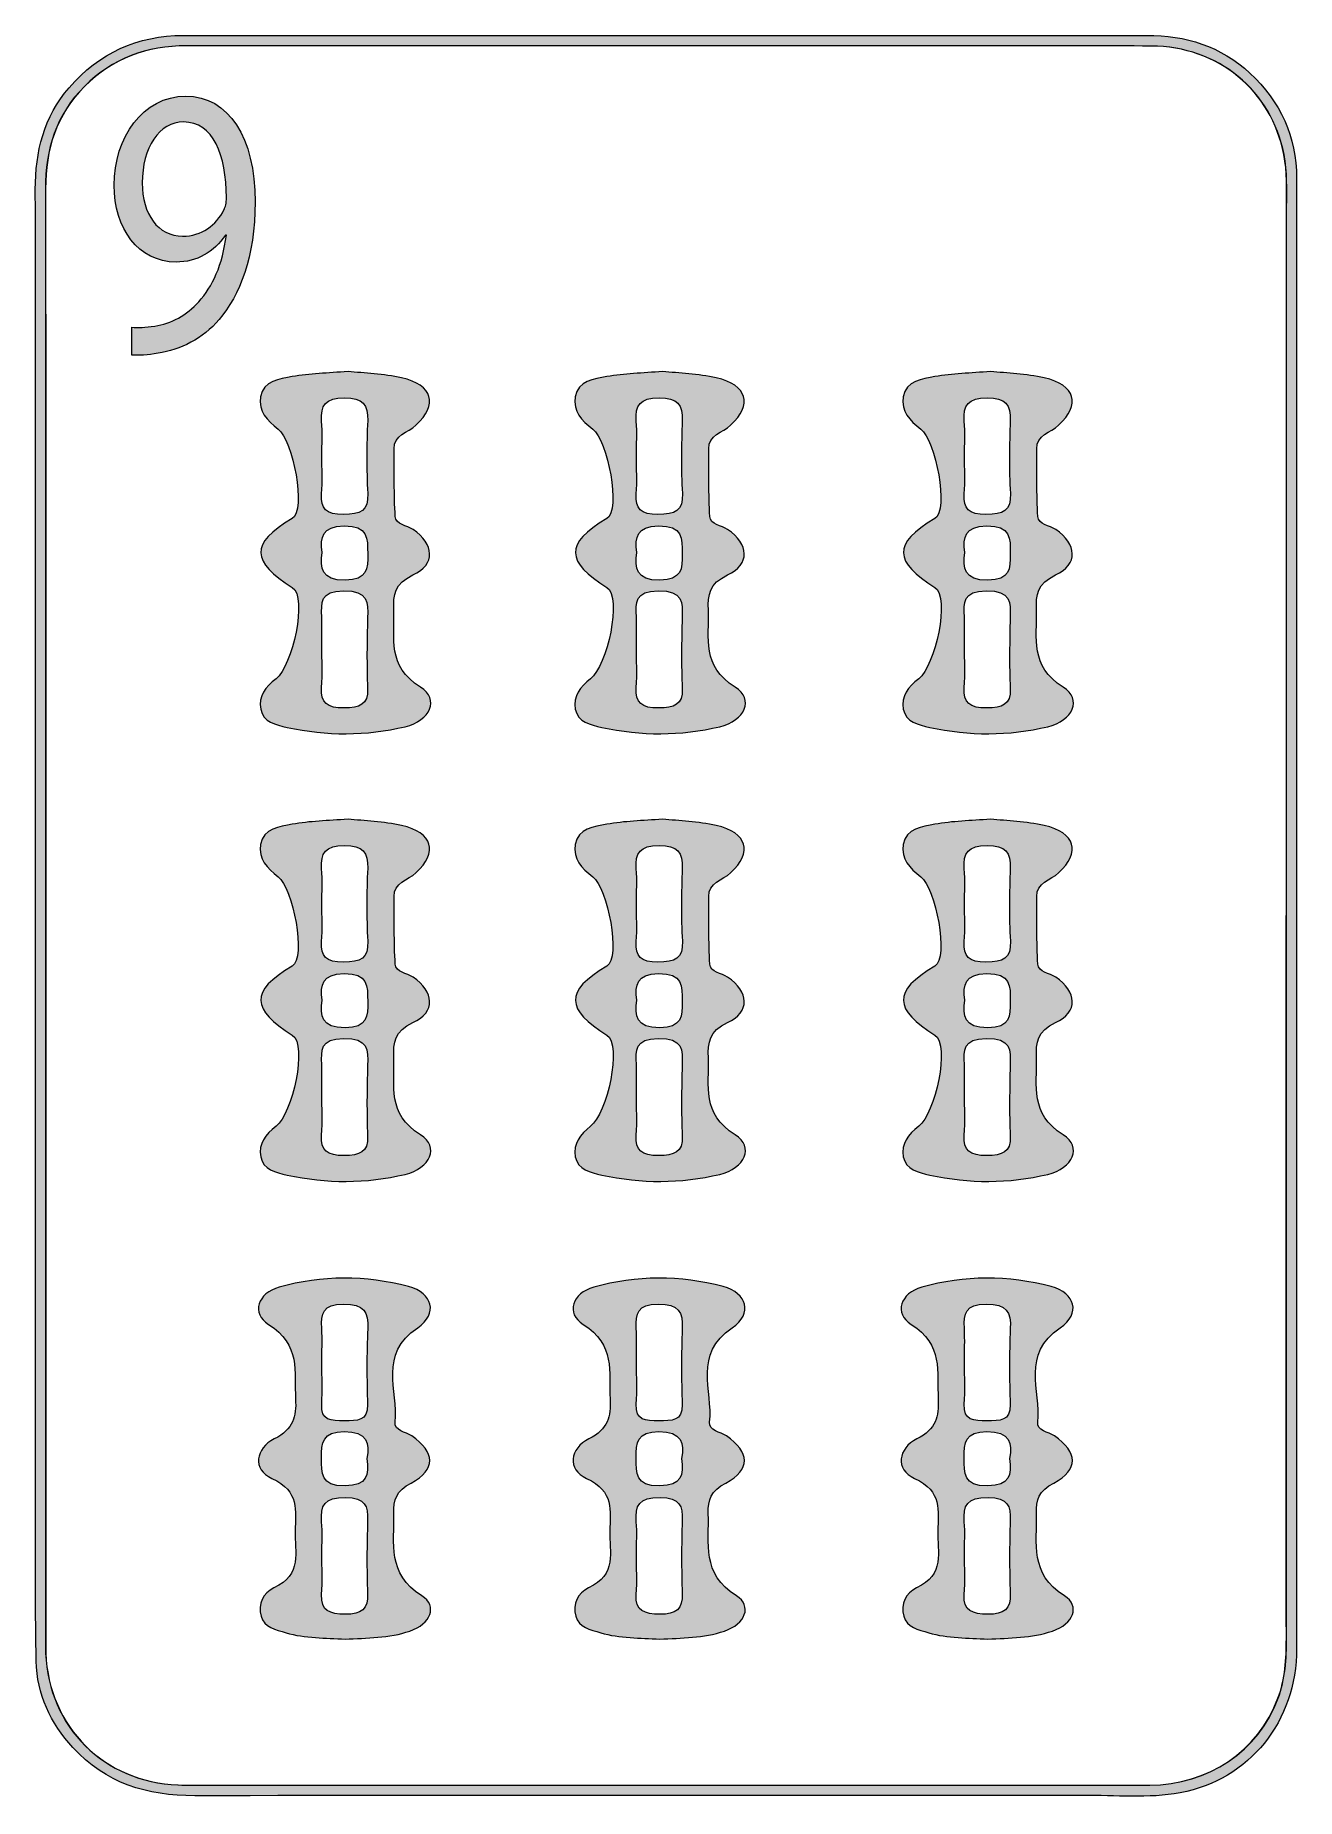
# Model space of a CAD drawing. Extents: x 614 to 925, y -1500 to -1065.
import ezdxf

# ---------------------------------------------------------------- set-up
doc = ezdxf.new("R2010")
doc.units = 0
doc.header["$MEASUREMENT"] = 0
doc.layers.add('Layer 1', color=7, linetype='Continuous', lineweight=0)

msp = doc.modelspace()

# ---------------------------------------------------------------- hatches: boundary and pattern name
at = {"layer": 'Layer 1', "true_color": 0x000000, "transparency": 33554687}
h = msp.add_hatch(color=18, dxfattribs=at)
h.dxf.hatch_style = 2
edge = h.paths.add_edge_path()
edge.add_spline(control_points=[(922.26, -1281.87), (922.26, -1281.87), (922.21, -1281.87), (922.21, -1281.87), (922.21, -1341.26), (922.21, -1400.66), (922.22, -1460.06), (922.22, -1465.08), (921.93, -1470.02), (920.16, -1474.79), (915.36, -1487.75), (902.93, -1496.19), (888.5, -1496.19), (811.23, -1496.19), (733.97, -1496.17), (656.71, -1496.16), (654.15, -1496.16), (651.6, -1496.22), (649.05, -1496.13), (630.87, -1495.48), (617.19, -1481.85), (616.46, -1463.69), (616.43, -1462.76), (616.44, -1461.84), (616.44, -1460.91), (616.44, -1341.53), (616.46, -1222.15), (616.41, -1102.77), (616.41, -1093.04), (619.02, -1084.5), (626.03, -1077.51), (632.99, -1070.58), (641.39, -1067.5), (651.17, -1067.51), (708.13, -1067.56), (765.09, -1067.53), (822.05, -1067.53), (844.33, -1067.53), (866.61, -1067.44), (888.88, -1067.57), (905.42, -1067.66), (918.52, -1078.48), (921.63, -1094.31), (922.46, -1098.55), (922.25, -1102.86), (922.26, -1107.15), (922.26, -1165.39), (922.26, -1223.63), (922.26, -1281.87)], knot_values=[0, 0, 0, 0, 1, 1, 1, 2, 2, 2, 3, 3, 3, 4, 4, 4, 5, 5, 5, 6, 6, 6, 7, 7, 7, 8, 8, 8, 9, 9, 9, 10, 10, 10, 11, 11, 11, 12, 12, 12, 13, 13, 13, 14, 14, 14, 15, 15, 15, 16, 16, 16, 16], degree=3, periodic=0)
edge = h.paths.add_edge_path()
edge.add_spline(control_points=[(924.69, -1333.71), (924.69, -1255.87), (924.71, -1178.02), (924.7, -1100.17), (924.7, -1089.86), (920.75, -1081.25), (913.21, -1074.25), (906.02, -1067.58), (897.38, -1064.91), (887.73, -1064.93), (867.66, -1064.97), (847.59, -1064.97), (827.52, -1064.97), (768.47, -1064.96), (709.41, -1064.95), (650.36, -1064.94), (639.02, -1064.94), (629.64, -1069.28), (622.21, -1077.83), (615.94, -1085.05), (613.86, -1093.56), (613.87, -1102.96), (613.96, -1162.48), (613.91, -1221.99), (613.91, -1281.51), (613.91, -1331.16), (613.9, -1380.82), (613.92, -1430.48), (613.92, -1442.19), (613.86, -1453.9), (614.1, -1465.61), (614.26, -1473.83), (617.62, -1480.86), (623.13, -1486.91), (631.21, -1495.77), (641.41, -1498.82), (653.15, -1498.8), (726.12, -1498.68), (799.1, -1498.77), (872.07, -1498.7), (880.06, -1498.69), (888.12, -1499.53), (896.05, -1498.07), (913.09, -1494.89), (924.69, -1480.44), (924.71, -1462.49), (924.74, -1419.57), (924.69, -1376.64), (924.69, -1333.71)], knot_values=[0, 0, 0, 0, 1, 1, 1, 2, 2, 2, 3, 3, 3, 4, 4, 4, 5, 5, 5, 6, 6, 6, 7, 7, 7, 8, 8, 8, 9, 9, 9, 10, 10, 10, 11, 11, 11, 12, 12, 12, 13, 13, 13, 14, 14, 14, 15, 15, 15, 16, 16, 16, 16], degree=3, periodic=0)
at = {"layer": 'Layer 1', "true_color": 0x831618, "transparency": 33554687}
h = msp.add_hatch(color=246, dxfattribs=at)
h.dxf.hatch_style = 2
edge = h.paths.add_edge_path()
edge.add_spline(control_points=[(660.33, -1107.97), (658.5, -1111.68), (654.84, -1114.44), (650.15, -1114.44), (644.11, -1114.44), (640.22, -1109.02), (640.22, -1101.31), (640.22, -1092.56), (644.43, -1086.28), (650.39, -1086.28), (657.7, -1086.28), (660.96, -1094.37), (660.96, -1104.93), (660.96, -1106.26), (660.72, -1107.21), (660.33, -1107.97)], knot_values=[0, 0, 0, 0, 1, 1, 1, 2, 2, 2, 3, 3, 3, 4, 4, 4, 5, 5, 5, 5], degree=3, periodic=0)
edge = h.paths.add_edge_path()
edge.add_spline(control_points=[(650.95, -1079.91), (640.38, -1079.91), (633.3, -1090.18), (633.3, -1101.88), (633.3, -1112.44), (639.26, -1120.81), (648.56, -1120.81), (653.73, -1120.81), (657.86, -1118.34), (660.72, -1114.15), (660.72, -1114.15), (660.96, -1114.15), (660.96, -1114.15), (660.01, -1121.48), (657.55, -1126.9), (654.13, -1130.61), (651.19, -1133.94), (647.37, -1135.94), (643.32, -1136.6), (640.93, -1136.89), (639.18, -1137.08), (637.67, -1136.89), (637.67, -1136.89), (637.67, -1143.74), (637.67, -1143.74), (639.34, -1143.83), (641.57, -1143.74), (644.11, -1143.26), (649.68, -1142.5), (655.16, -1139.65), (659.14, -1134.99), (664.22, -1129.09), (668.04, -1119.58), (668.04, -1105.97), (668.04, -1090.18), (661.52, -1079.91), (650.95, -1079.91)], knot_values=[0, 0, 0, 0, 1, 1, 1, 2, 2, 2, 3, 3, 3, 4, 4, 4, 5, 5, 5, 6, 6, 6, 7, 7, 7, 8, 8, 8, 9, 9, 9, 10, 10, 10, 11, 11, 11, 12, 12, 12, 12], degree=3, periodic=0)
at = {"layer": 'Layer 1', "true_color": 0x0f592d, "transparency": 33554687}
h = msp.add_hatch(color=118, dxfattribs=at)
h.dxf.hatch_style = 2
edge = h.paths.add_edge_path()
edge.add_spline(control_points=[(684.56, -1192.36), (684.05, -1196.24), (684.32, -1199.27), (690.24, -1199.21), (695.69, -1199.14), (695.81, -1196.4), (695.79, -1192.73), (695.76, -1188.92), (695.94, -1185.75), (689.95, -1185.85), (684.51, -1185.93), (684.07, -1188.61), (684.56, -1192.36)], knot_values=[0, 0, 0, 0, 1, 1, 1, 2, 2, 2, 3, 3, 3, 4, 4, 4, 4], degree=3, periodic=0)
edge = h.paths.add_edge_path()
edge.add_spline(control_points=[(684.49, -1215.6), (684.49, -1218.95), (684.69, -1222.31), (684.44, -1225.64), (684.14, -1229.45), (685.85, -1230.75), (689.96, -1230.7), (693.77, -1230.65), (695.96, -1229.96), (695.77, -1225.89), (695.51, -1220.1), (695.61, -1214.29), (695.75, -1208.49), (695.85, -1204.65), (696.01, -1201.75), (689.86, -1201.82), (683.97, -1201.88), (684.38, -1204.78), (684.47, -1208.24), (684.53, -1210.69), (684.48, -1213.15), (684.49, -1215.6)], knot_values=[0, 0, 0, 0, 1, 1, 1, 2, 2, 2, 3, 3, 3, 4, 4, 4, 5, 5, 5, 6, 6, 6, 7, 7, 7, 7], degree=3, periodic=0)
edge = h.paths.add_edge_path()
edge.add_spline(control_points=[(684.48, -1168.63), (684.48, -1171.74), (684.67, -1174.86), (684.44, -1177.95), (684.16, -1181.61), (685.53, -1183.04), (689.78, -1183.02), (694.03, -1183.01), (696.03, -1182.13), (695.79, -1177.85), (695.46, -1171.88), (695.52, -1165.87), (695.78, -1159.89), (695.96, -1155.97), (694.6, -1154.28), (690.05, -1154.28), (685.39, -1154.27), (684.13, -1156.17), (684.44, -1159.99), (684.67, -1162.85), (684.48, -1165.75), (684.48, -1168.63)], knot_values=[0, 0, 0, 0, 1, 1, 1, 2, 2, 2, 3, 3, 3, 4, 4, 4, 5, 5, 5, 6, 6, 6, 7, 7, 7, 7], degree=3, periodic=0)
edge = h.paths.add_edge_path()
edge.add_spline(control_points=[(690.93, -1147.77), (694.98, -1148.22), (699.68, -1148.34), (704.15, -1149.34), (711.88, -1151.08), (713.18, -1155.94), (707.68, -1160.99), (705.71, -1162.8), (702.25, -1163.49), (702.29, -1166.85), (702.36, -1172.42), (702.23, -1177.99), (702.58, -1183.55), (702.7, -1185.52), (705.44, -1185.7), (706.96, -1186.73), (712.22, -1190.31), (712.6, -1195.29), (706.94, -1197.93), (702.37, -1200.05), (702.09, -1202.87), (702.22, -1206.58), (702.46, -1213.45), (700.54, -1220.4), (708.79, -1225.57), (713.59, -1228.58), (711.28, -1233.82), (705, -1235.32), (695.39, -1237.61), (685.64, -1237.62), (675.97, -1235.49), (673.15, -1234.87), (670.02, -1234.23), (669.42, -1230.98), (668.82, -1227.78), (670.61, -1225.49), (673.19, -1223.49), (677.2, -1220.39), (681.03, -1203.41), (677.19, -1201), (667.18, -1194.74), (666.57, -1190.21), (677.17, -1184.04), (680.73, -1181.97), (677.34, -1164.72), (673.72, -1161.97), (670.96, -1159.87), (668.78, -1157.54), (669.4, -1154.02), (670.1, -1150.04), (674.03, -1149.63), (677.2, -1149.04), (681.48, -1148.25), (685.93, -1148.19), (690.93, -1147.77)], knot_values=[0, 0, 0, 0, 1, 1, 1, 2, 2, 2, 3, 3, 3, 4, 4, 4, 5, 5, 5, 6, 6, 6, 7, 7, 7, 8, 8, 8, 9, 9, 9, 10, 10, 10, 11, 11, 11, 12, 12, 12, 13, 13, 13, 14, 14, 14, 15, 15, 15, 16, 16, 16, 17, 17, 17, 18, 18, 18, 18], degree=3, periodic=0)
h = msp.add_hatch(color=118, dxfattribs=at)
h.dxf.hatch_style = 2
edge = h.paths.add_edge_path()
edge.add_spline(control_points=[(762.1, -1192.36), (761.59, -1196.24), (761.85, -1199.27), (767.77, -1199.21), (773.22, -1199.14), (773.34, -1196.4), (773.32, -1192.73), (773.3, -1188.92), (773.48, -1185.75), (767.49, -1185.85), (762.04, -1185.93), (761.61, -1188.61), (762.1, -1192.36)], knot_values=[0, 0, 0, 0, 1, 1, 1, 2, 2, 2, 3, 3, 3, 4, 4, 4, 4], degree=3, periodic=0)
edge = h.paths.add_edge_path()
edge.add_spline(control_points=[(762.02, -1215.6), (762.02, -1218.95), (762.22, -1222.31), (761.97, -1225.64), (761.68, -1229.45), (763.39, -1230.75), (767.49, -1230.7), (771.3, -1230.65), (773.49, -1229.96), (773.3, -1225.89), (773.04, -1220.1), (773.14, -1214.29), (773.28, -1208.49), (773.38, -1204.65), (773.55, -1201.75), (767.4, -1201.82), (761.5, -1201.88), (761.91, -1204.78), (762, -1208.24), (762.07, -1210.69), (762.01, -1213.15), (762.02, -1215.6)], knot_values=[0, 0, 0, 0, 1, 1, 1, 2, 2, 2, 3, 3, 3, 4, 4, 4, 5, 5, 5, 6, 6, 6, 7, 7, 7, 7], degree=3, periodic=0)
edge = h.paths.add_edge_path()
edge.add_spline(control_points=[(762.02, -1168.63), (762.02, -1171.74), (762.2, -1174.86), (761.97, -1177.95), (761.69, -1181.61), (763.06, -1183.04), (767.32, -1183.02), (771.56, -1183.01), (773.57, -1182.13), (773.33, -1177.85), (773, -1171.88), (773.05, -1165.87), (773.32, -1159.89), (773.49, -1155.97), (772.14, -1154.28), (767.58, -1154.28), (762.93, -1154.27), (761.66, -1156.17), (761.97, -1159.99), (762.2, -1162.85), (762.02, -1165.75), (762.02, -1168.63)], knot_values=[0, 0, 0, 0, 1, 1, 1, 2, 2, 2, 3, 3, 3, 4, 4, 4, 5, 5, 5, 6, 6, 6, 7, 7, 7, 7], degree=3, periodic=0)
edge = h.paths.add_edge_path()
edge.add_spline(control_points=[(768.46, -1147.77), (772.51, -1148.22), (777.22, -1148.34), (781.68, -1149.34), (789.42, -1151.08), (790.72, -1155.94), (785.22, -1160.99), (783.25, -1162.8), (779.78, -1163.49), (779.83, -1166.85), (779.89, -1172.42), (779.77, -1177.99), (780.11, -1183.55), (780.23, -1185.52), (782.98, -1185.7), (784.49, -1186.73), (789.76, -1190.31), (790.14, -1195.29), (784.47, -1197.93), (779.9, -1200.05), (779.62, -1202.87), (779.75, -1206.58), (779.99, -1213.45), (778.07, -1220.4), (786.33, -1225.57), (791.13, -1228.58), (788.81, -1233.82), (782.53, -1235.32), (772.92, -1237.61), (763.18, -1237.62), (753.5, -1235.49), (750.68, -1234.87), (747.55, -1234.23), (746.95, -1230.98), (746.36, -1227.78), (748.14, -1225.49), (750.72, -1223.49), (754.73, -1220.39), (758.57, -1203.41), (754.72, -1201), (744.72, -1194.74), (744.1, -1190.21), (754.71, -1184.04), (758.26, -1181.97), (754.87, -1164.72), (751.26, -1161.97), (748.5, -1159.87), (746.31, -1157.54), (746.93, -1154.02), (747.64, -1150.04), (751.56, -1149.63), (754.74, -1149.04), (759.02, -1148.25), (763.46, -1148.19), (768.46, -1147.77)], knot_values=[0, 0, 0, 0, 1, 1, 1, 2, 2, 2, 3, 3, 3, 4, 4, 4, 5, 5, 5, 6, 6, 6, 7, 7, 7, 8, 8, 8, 9, 9, 9, 10, 10, 10, 11, 11, 11, 12, 12, 12, 13, 13, 13, 14, 14, 14, 15, 15, 15, 16, 16, 16, 17, 17, 17, 18, 18, 18, 18], degree=3, periodic=0)
h = msp.add_hatch(color=118, dxfattribs=at)
h.dxf.hatch_style = 2
edge = h.paths.add_edge_path()
edge.add_spline(control_points=[(842.94, -1192.36), (842.43, -1196.24), (842.69, -1199.27), (848.61, -1199.21), (854.06, -1199.14), (854.18, -1196.4), (854.16, -1192.73), (854.14, -1188.92), (854.32, -1185.75), (848.33, -1185.85), (842.89, -1185.93), (842.45, -1188.61), (842.94, -1192.36)], knot_values=[0, 0, 0, 0, 1, 1, 1, 2, 2, 2, 3, 3, 3, 4, 4, 4, 4], degree=3, periodic=0)
edge = h.paths.add_edge_path()
edge.add_spline(control_points=[(842.86, -1215.6), (842.86, -1218.95), (843.06, -1222.31), (842.81, -1225.64), (842.52, -1229.45), (844.23, -1230.75), (848.34, -1230.7), (852.14, -1230.65), (854.33, -1229.96), (854.15, -1225.89), (853.88, -1220.1), (853.98, -1214.29), (854.13, -1208.49), (854.22, -1204.65), (854.39, -1201.75), (848.24, -1201.82), (842.34, -1201.88), (842.76, -1204.78), (842.84, -1208.24), (842.91, -1210.69), (842.86, -1213.15), (842.86, -1215.6)], knot_values=[0, 0, 0, 0, 1, 1, 1, 2, 2, 2, 3, 3, 3, 4, 4, 4, 5, 5, 5, 6, 6, 6, 7, 7, 7, 7], degree=3, periodic=0)
edge = h.paths.add_edge_path()
edge.add_spline(control_points=[(842.86, -1168.63), (842.86, -1171.74), (843.05, -1174.86), (842.81, -1177.95), (842.53, -1181.61), (843.9, -1183.04), (848.16, -1183.02), (852.4, -1183.01), (854.41, -1182.13), (854.17, -1177.85), (853.84, -1171.88), (853.9, -1165.87), (854.16, -1159.89), (854.33, -1155.97), (852.98, -1154.28), (848.42, -1154.28), (843.77, -1154.27), (842.5, -1156.17), (842.81, -1159.99), (843.05, -1162.85), (842.86, -1165.75), (842.86, -1168.63)], knot_values=[0, 0, 0, 0, 1, 1, 1, 2, 2, 2, 3, 3, 3, 4, 4, 4, 5, 5, 5, 6, 6, 6, 7, 7, 7, 7], degree=3, periodic=0)
edge = h.paths.add_edge_path()
edge.add_spline(control_points=[(849.3, -1147.77), (853.35, -1148.22), (858.06, -1148.34), (862.52, -1149.34), (870.26, -1151.08), (871.56, -1155.94), (866.06, -1160.99), (864.09, -1162.8), (860.63, -1163.49), (860.67, -1166.85), (860.74, -1172.42), (860.61, -1177.99), (860.95, -1183.55), (861.07, -1185.52), (863.82, -1185.7), (865.34, -1186.73), (870.6, -1190.31), (870.98, -1195.29), (865.31, -1197.93), (860.74, -1200.05), (860.46, -1202.87), (860.59, -1206.58), (860.83, -1213.45), (858.92, -1220.4), (867.17, -1225.57), (871.97, -1228.58), (869.65, -1233.82), (863.37, -1235.32), (853.76, -1237.61), (844.02, -1237.62), (834.34, -1235.49), (831.52, -1234.87), (828.4, -1234.23), (827.79, -1230.98), (827.2, -1227.78), (828.98, -1225.49), (831.57, -1223.49), (835.57, -1220.39), (839.41, -1203.41), (835.56, -1201), (825.56, -1194.74), (824.94, -1190.21), (835.55, -1184.04), (839.11, -1181.97), (835.71, -1164.72), (832.1, -1161.97), (829.34, -1159.87), (827.15, -1157.54), (827.77, -1154.02), (828.48, -1150.04), (832.41, -1149.63), (835.58, -1149.04), (839.86, -1148.25), (844.31, -1148.19), (849.3, -1147.77)], knot_values=[0, 0, 0, 0, 1, 1, 1, 2, 2, 2, 3, 3, 3, 4, 4, 4, 5, 5, 5, 6, 6, 6, 7, 7, 7, 8, 8, 8, 9, 9, 9, 10, 10, 10, 11, 11, 11, 12, 12, 12, 13, 13, 13, 14, 14, 14, 15, 15, 15, 16, 16, 16, 17, 17, 17, 18, 18, 18, 18], degree=3, periodic=0)
at = {"layer": 'Layer 1', "true_color": 0x831618, "transparency": 33554687}
h = msp.add_hatch(color=246, dxfattribs=at)
h.dxf.hatch_style = 2
edge = h.paths.add_edge_path()
edge.add_spline(control_points=[(684.56, -1302.69), (684.05, -1306.56), (684.32, -1309.6), (690.24, -1309.53), (695.69, -1309.47), (695.81, -1306.73), (695.79, -1303.05), (695.76, -1299.24), (695.94, -1296.08), (689.95, -1296.17), (684.51, -1296.26), (684.07, -1298.93), (684.56, -1302.69)], knot_values=[0, 0, 0, 0, 1, 1, 1, 2, 2, 2, 3, 3, 3, 4, 4, 4, 4], degree=3, periodic=0)
edge = h.paths.add_edge_path()
edge.add_spline(control_points=[(684.49, -1325.93), (684.49, -1329.28), (684.69, -1332.64), (684.44, -1335.97), (684.14, -1339.78), (685.85, -1341.08), (689.96, -1341.02), (693.77, -1340.97), (695.96, -1340.28), (695.77, -1336.22), (695.51, -1330.43), (695.61, -1324.62), (695.75, -1318.82), (695.85, -1314.97), (696.01, -1312.07), (689.86, -1312.14), (683.97, -1312.21), (684.38, -1315.1), (684.47, -1318.56), (684.53, -1321.02), (684.48, -1323.47), (684.49, -1325.93)], knot_values=[0, 0, 0, 0, 1, 1, 1, 2, 2, 2, 3, 3, 3, 4, 4, 4, 5, 5, 5, 6, 6, 6, 7, 7, 7, 7], degree=3, periodic=0)
edge = h.paths.add_edge_path()
edge.add_spline(control_points=[(684.48, -1278.96), (684.48, -1282.06), (684.67, -1285.18), (684.44, -1288.27), (684.16, -1291.93), (685.53, -1293.36), (689.78, -1293.35), (694.03, -1293.34), (696.03, -1292.46), (695.79, -1288.18), (695.46, -1282.2), (695.52, -1276.2), (695.78, -1270.22), (695.96, -1266.3), (694.6, -1264.61), (690.05, -1264.6), (685.39, -1264.6), (684.13, -1266.49), (684.44, -1270.31), (684.67, -1273.18), (684.48, -1276.08), (684.48, -1278.96)], knot_values=[0, 0, 0, 0, 1, 1, 1, 2, 2, 2, 3, 3, 3, 4, 4, 4, 5, 5, 5, 6, 6, 6, 7, 7, 7, 7], degree=3, periodic=0)
edge = h.paths.add_edge_path()
edge.add_spline(control_points=[(690.93, -1258.1), (694.98, -1258.55), (699.68, -1258.66), (704.15, -1259.67), (711.88, -1261.41), (713.18, -1266.27), (707.68, -1271.32), (705.71, -1273.13), (702.25, -1273.82), (702.29, -1277.18), (702.36, -1282.74), (702.23, -1288.32), (702.58, -1293.87), (702.7, -1295.84), (705.44, -1296.03), (706.96, -1297.06), (712.22, -1300.63), (712.6, -1305.62), (706.94, -1308.25), (702.37, -1310.38), (702.09, -1313.2), (702.22, -1316.9), (702.46, -1323.77), (700.54, -1330.73), (708.79, -1335.9), (713.59, -1338.9), (711.28, -1344.15), (705, -1345.65), (695.39, -1347.94), (685.64, -1347.95), (675.97, -1345.82), (673.15, -1345.2), (670.02, -1344.56), (669.42, -1341.3), (668.82, -1338.11), (670.61, -1335.81), (673.19, -1333.81), (677.2, -1330.71), (681.03, -1313.74), (677.19, -1311.33), (667.18, -1305.07), (666.57, -1300.53), (677.17, -1294.36), (680.73, -1292.29), (677.34, -1275.04), (673.72, -1272.29), (670.96, -1270.19), (668.78, -1267.87), (669.4, -1264.35), (670.1, -1260.36), (674.03, -1259.95), (677.2, -1259.37), (681.48, -1258.57), (685.93, -1258.52), (690.93, -1258.1)], knot_values=[0, 0, 0, 0, 1, 1, 1, 2, 2, 2, 3, 3, 3, 4, 4, 4, 5, 5, 5, 6, 6, 6, 7, 7, 7, 8, 8, 8, 9, 9, 9, 10, 10, 10, 11, 11, 11, 12, 12, 12, 13, 13, 13, 14, 14, 14, 15, 15, 15, 16, 16, 16, 17, 17, 17, 18, 18, 18, 18], degree=3, periodic=0)
h = msp.add_hatch(color=246, dxfattribs=at)
h.dxf.hatch_style = 2
edge = h.paths.add_edge_path()
edge.add_spline(control_points=[(762.1, -1302.69), (761.59, -1306.56), (761.85, -1309.6), (767.77, -1309.53), (773.22, -1309.47), (773.34, -1306.73), (773.32, -1303.05), (773.3, -1299.24), (773.48, -1296.08), (767.49, -1296.17), (762.04, -1296.26), (761.61, -1298.93), (762.1, -1302.69)], knot_values=[0, 0, 0, 0, 1, 1, 1, 2, 2, 2, 3, 3, 3, 4, 4, 4, 4], degree=3, periodic=0)
edge = h.paths.add_edge_path()
edge.add_spline(control_points=[(762.02, -1325.93), (762.02, -1329.28), (762.22, -1332.64), (761.97, -1335.97), (761.68, -1339.78), (763.39, -1341.08), (767.49, -1341.02), (771.3, -1340.97), (773.49, -1340.28), (773.3, -1336.22), (773.04, -1330.43), (773.14, -1324.62), (773.28, -1318.82), (773.38, -1314.97), (773.55, -1312.07), (767.4, -1312.14), (761.5, -1312.21), (761.91, -1315.1), (762, -1318.56), (762.07, -1321.02), (762.01, -1323.47), (762.02, -1325.93)], knot_values=[0, 0, 0, 0, 1, 1, 1, 2, 2, 2, 3, 3, 3, 4, 4, 4, 5, 5, 5, 6, 6, 6, 7, 7, 7, 7], degree=3, periodic=0)
edge = h.paths.add_edge_path()
edge.add_spline(control_points=[(762.02, -1278.96), (762.02, -1282.06), (762.2, -1285.18), (761.97, -1288.27), (761.69, -1291.93), (763.06, -1293.36), (767.32, -1293.35), (771.56, -1293.34), (773.57, -1292.46), (773.33, -1288.18), (773, -1282.2), (773.05, -1276.2), (773.32, -1270.22), (773.49, -1266.3), (772.14, -1264.61), (767.58, -1264.6), (762.93, -1264.6), (761.66, -1266.49), (761.97, -1270.31), (762.2, -1273.18), (762.02, -1276.08), (762.02, -1278.96)], knot_values=[0, 0, 0, 0, 1, 1, 1, 2, 2, 2, 3, 3, 3, 4, 4, 4, 5, 5, 5, 6, 6, 6, 7, 7, 7, 7], degree=3, periodic=0)
edge = h.paths.add_edge_path()
edge.add_spline(control_points=[(768.46, -1258.1), (772.51, -1258.55), (777.22, -1258.66), (781.68, -1259.67), (789.42, -1261.41), (790.72, -1266.27), (785.22, -1271.32), (783.25, -1273.13), (779.78, -1273.82), (779.83, -1277.18), (779.89, -1282.74), (779.77, -1288.32), (780.11, -1293.87), (780.23, -1295.84), (782.98, -1296.03), (784.49, -1297.06), (789.76, -1300.63), (790.14, -1305.62), (784.47, -1308.25), (779.9, -1310.38), (779.62, -1313.2), (779.75, -1316.9), (779.99, -1323.77), (778.07, -1330.73), (786.33, -1335.9), (791.13, -1338.9), (788.81, -1344.15), (782.53, -1345.65), (772.92, -1347.94), (763.18, -1347.95), (753.5, -1345.82), (750.68, -1345.2), (747.55, -1344.56), (746.95, -1341.3), (746.36, -1338.11), (748.14, -1335.81), (750.72, -1333.81), (754.73, -1330.71), (758.57, -1313.74), (754.72, -1311.33), (744.72, -1305.07), (744.1, -1300.53), (754.71, -1294.36), (758.26, -1292.29), (754.87, -1275.04), (751.26, -1272.29), (748.5, -1270.19), (746.31, -1267.87), (746.93, -1264.35), (747.64, -1260.36), (751.56, -1259.95), (754.74, -1259.37), (759.02, -1258.57), (763.46, -1258.52), (768.46, -1258.1)], knot_values=[0, 0, 0, 0, 1, 1, 1, 2, 2, 2, 3, 3, 3, 4, 4, 4, 5, 5, 5, 6, 6, 6, 7, 7, 7, 8, 8, 8, 9, 9, 9, 10, 10, 10, 11, 11, 11, 12, 12, 12, 13, 13, 13, 14, 14, 14, 15, 15, 15, 16, 16, 16, 17, 17, 17, 18, 18, 18, 18], degree=3, periodic=0)
h = msp.add_hatch(color=246, dxfattribs=at)
h.dxf.hatch_style = 2
edge = h.paths.add_edge_path()
edge.add_spline(control_points=[(842.94, -1302.69), (842.43, -1306.56), (842.69, -1309.6), (848.61, -1309.53), (854.06, -1309.47), (854.18, -1306.73), (854.16, -1303.05), (854.14, -1299.24), (854.32, -1296.08), (848.33, -1296.17), (842.89, -1296.26), (842.45, -1298.93), (842.94, -1302.69)], knot_values=[0, 0, 0, 0, 1, 1, 1, 2, 2, 2, 3, 3, 3, 4, 4, 4, 4], degree=3, periodic=0)
edge = h.paths.add_edge_path()
edge.add_spline(control_points=[(842.86, -1325.93), (842.86, -1329.28), (843.06, -1332.64), (842.81, -1335.97), (842.52, -1339.78), (844.23, -1341.08), (848.34, -1341.02), (852.14, -1340.97), (854.33, -1340.28), (854.15, -1336.22), (853.88, -1330.43), (853.98, -1324.62), (854.13, -1318.82), (854.22, -1314.97), (854.39, -1312.07), (848.24, -1312.14), (842.34, -1312.21), (842.76, -1315.1), (842.84, -1318.56), (842.91, -1321.02), (842.86, -1323.47), (842.86, -1325.93)], knot_values=[0, 0, 0, 0, 1, 1, 1, 2, 2, 2, 3, 3, 3, 4, 4, 4, 5, 5, 5, 6, 6, 6, 7, 7, 7, 7], degree=3, periodic=0)
edge = h.paths.add_edge_path()
edge.add_spline(control_points=[(842.86, -1278.96), (842.86, -1282.06), (843.05, -1285.18), (842.81, -1288.27), (842.53, -1291.93), (843.9, -1293.36), (848.16, -1293.35), (852.4, -1293.34), (854.41, -1292.46), (854.17, -1288.18), (853.84, -1282.2), (853.9, -1276.2), (854.16, -1270.22), (854.33, -1266.3), (852.98, -1264.61), (848.42, -1264.6), (843.77, -1264.6), (842.5, -1266.49), (842.81, -1270.31), (843.05, -1273.18), (842.86, -1276.08), (842.86, -1278.96)], knot_values=[0, 0, 0, 0, 1, 1, 1, 2, 2, 2, 3, 3, 3, 4, 4, 4, 5, 5, 5, 6, 6, 6, 7, 7, 7, 7], degree=3, periodic=0)
edge = h.paths.add_edge_path()
edge.add_spline(control_points=[(849.3, -1258.1), (853.35, -1258.55), (858.06, -1258.66), (862.52, -1259.67), (870.26, -1261.41), (871.56, -1266.27), (866.06, -1271.32), (864.09, -1273.13), (860.63, -1273.82), (860.67, -1277.18), (860.74, -1282.74), (860.61, -1288.32), (860.95, -1293.87), (861.07, -1295.84), (863.82, -1296.03), (865.34, -1297.06), (870.6, -1300.63), (870.98, -1305.62), (865.31, -1308.25), (860.74, -1310.38), (860.46, -1313.2), (860.59, -1316.9), (860.83, -1323.77), (858.92, -1330.73), (867.17, -1335.9), (871.97, -1338.9), (869.65, -1344.15), (863.37, -1345.65), (853.76, -1347.94), (844.02, -1347.95), (834.34, -1345.82), (831.52, -1345.2), (828.4, -1344.56), (827.79, -1341.3), (827.2, -1338.11), (828.98, -1335.81), (831.57, -1333.81), (835.57, -1330.71), (839.41, -1313.74), (835.56, -1311.33), (825.56, -1305.07), (824.94, -1300.53), (835.55, -1294.36), (839.11, -1292.29), (835.71, -1275.04), (832.1, -1272.29), (829.34, -1270.19), (827.15, -1267.87), (827.77, -1264.35), (828.48, -1260.36), (832.41, -1259.95), (835.58, -1259.37), (839.86, -1258.57), (844.31, -1258.52), (849.3, -1258.1)], knot_values=[0, 0, 0, 0, 1, 1, 1, 2, 2, 2, 3, 3, 3, 4, 4, 4, 5, 5, 5, 6, 6, 6, 7, 7, 7, 8, 8, 8, 9, 9, 9, 10, 10, 10, 11, 11, 11, 12, 12, 12, 13, 13, 13, 14, 14, 14, 15, 15, 15, 16, 16, 16, 17, 17, 17, 18, 18, 18, 18], degree=3, periodic=0)
at = {"layer": 'Layer 1', "true_color": 0x0f592d, "transparency": 33554687}
h = msp.add_hatch(color=118, dxfattribs=at)
h.dxf.hatch_style = 2
edge = h.paths.add_edge_path()
edge.add_spline(control_points=[(695.59, -1415.66), (696.36, -1411.99), (695.7, -1409.01), (689.99, -1409.02), (684.71, -1409.03), (684.32, -1411.83), (684.41, -1415.58), (684.51, -1419.31), (684.06, -1422.54), (690.21, -1422.44), (695.71, -1422.35), (696.12, -1419.77), (695.59, -1415.66)], knot_values=[0, 0, 0, 0, 1, 1, 1, 2, 2, 2, 3, 3, 3, 4, 4, 4, 4], degree=3, periodic=0)
edge = h.paths.add_edge_path()
edge.add_spline(control_points=[(684.49, -1392.25), (684.49, -1395.6), (684.69, -1398.95), (684.45, -1402.29), (684.15, -1406.31), (686.77, -1406.44), (690.03, -1406.4), (693.15, -1406.35), (695.9, -1406.53), (695.76, -1402.41), (695.54, -1396.17), (695.52, -1389.91), (695.78, -1383.67), (695.95, -1379.61), (694.98, -1377.56), (689.8, -1377.62), (684.73, -1377.67), (684.26, -1380.01), (684.45, -1383.55), (684.61, -1386.44), (684.48, -1389.35), (684.49, -1392.25)], knot_values=[0, 0, 0, 0, 1, 1, 1, 2, 2, 2, 3, 3, 3, 4, 4, 4, 5, 5, 5, 6, 6, 6, 7, 7, 7, 7], degree=3, periodic=0)
edge = h.paths.add_edge_path()
edge.add_spline(control_points=[(684.49, -1439.25), (684.49, -1442.58), (684.69, -1445.92), (684.44, -1449.23), (684.13, -1453.28), (686.51, -1454.02), (690.24, -1454.06), (694.27, -1454.11), (695.93, -1452.75), (695.77, -1448.97), (695.53, -1442.99), (695.57, -1436.99), (695.77, -1431.01), (695.88, -1427.37), (695.25, -1425.37), (690.32, -1425.3), (685.08, -1425.23), (684.09, -1427.28), (684.44, -1431.27), (684.67, -1433.92), (684.48, -1436.59), (684.49, -1439.25)], knot_values=[0, 0, 0, 0, 1, 1, 1, 2, 2, 2, 3, 3, 3, 4, 4, 4, 5, 5, 5, 6, 6, 6, 7, 7, 7, 7], degree=3, periodic=0)
edge = h.paths.add_edge_path()
edge.add_spline(control_points=[(690.22, -1460.2), (685.34, -1459.85), (680.41, -1460.05), (675.66, -1458.63), (673.08, -1457.86), (670.26, -1457.33), (669.51, -1454.52), (668.74, -1451.6), (669.96, -1448.81), (672.68, -1447.57), (679.73, -1444.35), (677.78, -1438.65), (677.9, -1433.53), (678.01, -1428.58), (679.04, -1423.76), (672.19, -1420.61), (667.27, -1418.35), (668.13, -1413.2), (672.75, -1410.85), (677.52, -1408.41), (678.23, -1405.32), (678, -1401.04), (677.65, -1394.34), (679.34, -1387.58), (671.36, -1382.64), (666.96, -1379.92), (668.69, -1374.93), (673.97, -1373.45), (684.51, -1370.49), (695.28, -1370.54), (705.84, -1373.32), (711.8, -1374.88), (713.22, -1380), (708.1, -1383.46), (698.38, -1390.02), (703.38, -1398.85), (702.52, -1406.76), (702.29, -1408.88), (705.17, -1409.09), (706.66, -1410.12), (712.45, -1414.1), (712.69, -1418.45), (706.51, -1421.72), (702.84, -1423.65), (702.06, -1425.86), (702.2, -1429.23), (702.48, -1436.55), (700.42, -1444.02), (709.11, -1449.51), (713.11, -1452.04), (711.32, -1456.45), (706.18, -1458.21), (701.03, -1459.97), (695.59, -1459.9), (690.22, -1460.2)], knot_values=[0, 0, 0, 0, 1, 1, 1, 2, 2, 2, 3, 3, 3, 4, 4, 4, 5, 5, 5, 6, 6, 6, 7, 7, 7, 8, 8, 8, 9, 9, 9, 10, 10, 10, 11, 11, 11, 12, 12, 12, 13, 13, 13, 14, 14, 14, 15, 15, 15, 16, 16, 16, 17, 17, 17, 18, 18, 18, 18], degree=3, periodic=0)
h = msp.add_hatch(color=118, dxfattribs=at)
h.dxf.hatch_style = 2
edge = h.paths.add_edge_path()
edge.add_spline(control_points=[(773.12, -1415.66), (773.9, -1411.99), (773.23, -1409.01), (767.53, -1409.02), (762.25, -1409.03), (761.85, -1411.83), (761.95, -1415.58), (762.04, -1419.31), (761.59, -1422.54), (767.74, -1422.44), (773.24, -1422.35), (773.65, -1419.77), (773.12, -1415.66)], knot_values=[0, 0, 0, 0, 1, 1, 1, 2, 2, 2, 3, 3, 3, 4, 4, 4, 4], degree=3, periodic=0)
edge = h.paths.add_edge_path()
edge.add_spline(control_points=[(762.03, -1392.25), (762.03, -1395.6), (762.22, -1398.95), (761.98, -1402.29), (761.69, -1406.31), (764.3, -1406.44), (767.56, -1406.4), (770.68, -1406.35), (773.43, -1406.53), (773.29, -1402.41), (773.07, -1396.17), (773.06, -1389.91), (773.32, -1383.67), (773.49, -1379.61), (772.51, -1377.56), (767.33, -1377.62), (762.26, -1377.67), (761.79, -1380.01), (761.98, -1383.55), (762.14, -1386.44), (762.02, -1389.35), (762.03, -1392.25)], knot_values=[0, 0, 0, 0, 1, 1, 1, 2, 2, 2, 3, 3, 3, 4, 4, 4, 5, 5, 5, 6, 6, 6, 7, 7, 7, 7], degree=3, periodic=0)
edge = h.paths.add_edge_path()
edge.add_spline(control_points=[(762.02, -1439.25), (762.02, -1442.58), (762.22, -1445.92), (761.97, -1449.23), (761.66, -1453.28), (764.04, -1454.02), (767.78, -1454.06), (771.8, -1454.11), (773.46, -1452.75), (773.31, -1448.97), (773.07, -1442.99), (773.1, -1436.99), (773.3, -1431.01), (773.42, -1427.37), (772.79, -1425.37), (767.85, -1425.3), (762.61, -1425.23), (761.63, -1427.28), (761.97, -1431.27), (762.2, -1433.92), (762.01, -1436.59), (762.02, -1439.25)], knot_values=[0, 0, 0, 0, 1, 1, 1, 2, 2, 2, 3, 3, 3, 4, 4, 4, 5, 5, 5, 6, 6, 6, 7, 7, 7, 7], degree=3, periodic=0)
edge = h.paths.add_edge_path()
edge.add_spline(control_points=[(767.75, -1460.2), (762.88, -1459.85), (757.95, -1460.05), (753.2, -1458.63), (750.61, -1457.86), (747.79, -1457.33), (747.04, -1454.52), (746.27, -1451.6), (747.5, -1448.81), (750.21, -1447.57), (757.26, -1444.35), (755.32, -1438.65), (755.43, -1433.53), (755.55, -1428.58), (756.58, -1423.76), (749.72, -1420.61), (744.8, -1418.35), (745.66, -1413.2), (750.28, -1410.85), (755.05, -1408.41), (755.76, -1405.32), (755.54, -1401.04), (755.18, -1394.34), (756.87, -1387.58), (748.9, -1382.64), (744.5, -1379.92), (746.22, -1374.93), (751.5, -1373.45), (762.04, -1370.49), (772.81, -1370.54), (783.37, -1373.32), (789.33, -1374.88), (790.76, -1380), (785.64, -1383.46), (775.92, -1390.02), (780.92, -1398.85), (780.06, -1406.76), (779.82, -1408.88), (782.7, -1409.09), (784.2, -1410.12), (789.98, -1414.1), (790.23, -1418.45), (784.04, -1421.72), (780.37, -1423.65), (779.6, -1425.86), (779.73, -1429.23), (780.01, -1436.55), (777.96, -1444.02), (786.64, -1449.51), (790.64, -1452.04), (788.85, -1456.45), (783.71, -1458.21), (778.57, -1459.97), (773.13, -1459.9), (767.75, -1460.2)], knot_values=[0, 0, 0, 0, 1, 1, 1, 2, 2, 2, 3, 3, 3, 4, 4, 4, 5, 5, 5, 6, 6, 6, 7, 7, 7, 8, 8, 8, 9, 9, 9, 10, 10, 10, 11, 11, 11, 12, 12, 12, 13, 13, 13, 14, 14, 14, 15, 15, 15, 16, 16, 16, 17, 17, 17, 18, 18, 18, 18], degree=3, periodic=0)
h = msp.add_hatch(color=118, dxfattribs=at)
h.dxf.hatch_style = 2
edge = h.paths.add_edge_path()
edge.add_spline(control_points=[(853.96, -1415.66), (854.74, -1411.99), (854.07, -1409.01), (848.37, -1409.02), (843.09, -1409.03), (842.69, -1411.83), (842.79, -1415.58), (842.88, -1419.31), (842.44, -1422.54), (848.58, -1422.44), (854.09, -1422.35), (854.49, -1419.77), (853.96, -1415.66)], knot_values=[0, 0, 0, 0, 1, 1, 1, 2, 2, 2, 3, 3, 3, 4, 4, 4, 4], degree=3, periodic=0)
edge = h.paths.add_edge_path()
edge.add_spline(control_points=[(842.87, -1392.25), (842.87, -1395.6), (843.06, -1398.95), (842.82, -1402.29), (842.53, -1406.31), (845.15, -1406.44), (848.4, -1406.4), (851.52, -1406.35), (854.27, -1406.53), (854.13, -1402.41), (853.91, -1396.17), (853.9, -1389.91), (854.16, -1383.67), (854.33, -1379.61), (853.35, -1377.56), (848.17, -1377.62), (843.11, -1377.67), (842.63, -1380.01), (842.83, -1383.55), (842.98, -1386.44), (842.86, -1389.35), (842.87, -1392.25)], knot_values=[0, 0, 0, 0, 1, 1, 1, 2, 2, 2, 3, 3, 3, 4, 4, 4, 5, 5, 5, 6, 6, 6, 7, 7, 7, 7], degree=3, periodic=0)
edge = h.paths.add_edge_path()
edge.add_spline(control_points=[(842.86, -1439.25), (842.86, -1442.58), (843.06, -1445.92), (842.81, -1449.23), (842.5, -1453.28), (844.89, -1454.02), (848.62, -1454.06), (852.64, -1454.11), (854.3, -1452.75), (854.15, -1448.97), (853.91, -1442.99), (853.94, -1436.99), (854.14, -1431.01), (854.26, -1427.37), (853.63, -1425.37), (848.7, -1425.3), (843.45, -1425.23), (842.47, -1427.28), (842.81, -1431.27), (843.04, -1433.92), (842.86, -1436.59), (842.86, -1439.25)], knot_values=[0, 0, 0, 0, 1, 1, 1, 2, 2, 2, 3, 3, 3, 4, 4, 4, 5, 5, 5, 6, 6, 6, 7, 7, 7, 7], degree=3, periodic=0)
edge = h.paths.add_edge_path()
edge.add_spline(control_points=[(848.59, -1460.2), (843.72, -1459.85), (838.79, -1460.05), (834.04, -1458.63), (831.45, -1457.86), (828.63, -1457.33), (827.89, -1454.52), (827.11, -1451.6), (828.34, -1448.81), (831.05, -1447.57), (838.1, -1444.35), (836.16, -1438.65), (836.28, -1433.53), (836.39, -1428.58), (837.42, -1423.76), (830.56, -1420.61), (825.64, -1418.35), (826.51, -1413.2), (831.12, -1410.85), (835.89, -1408.41), (836.6, -1405.32), (836.38, -1401.04), (836.03, -1394.34), (837.71, -1387.58), (829.74, -1382.64), (825.34, -1379.92), (827.06, -1374.93), (832.34, -1373.45), (842.88, -1370.49), (853.65, -1370.54), (864.22, -1373.32), (870.17, -1374.88), (871.6, -1380), (866.48, -1383.46), (856.76, -1390.02), (861.76, -1398.85), (860.9, -1406.76), (860.67, -1408.88), (863.54, -1409.09), (865.04, -1410.12), (870.82, -1414.1), (871.07, -1418.45), (864.88, -1421.72), (861.22, -1423.65), (860.44, -1425.86), (860.57, -1429.23), (860.86, -1436.55), (858.8, -1444.02), (867.49, -1449.51), (871.48, -1452.04), (869.7, -1456.45), (864.55, -1458.21), (859.41, -1459.97), (853.97, -1459.9), (848.59, -1460.2)], knot_values=[0, 0, 0, 0, 1, 1, 1, 2, 2, 2, 3, 3, 3, 4, 4, 4, 5, 5, 5, 6, 6, 6, 7, 7, 7, 8, 8, 8, 9, 9, 9, 10, 10, 10, 11, 11, 11, 12, 12, 12, 13, 13, 13, 14, 14, 14, 15, 15, 15, 16, 16, 16, 17, 17, 17, 18, 18, 18, 18], degree=3, periodic=0)

# ---------------------------------------------------------------- linework, layer by layer
at = {"layer": 'Layer 1'}
for points, knots in [([(924.69, -1333.71), (924.69, -1255.87), (924.71, -1178.02), (924.7, -1100.17), (924.7, -1089.86), (920.75, -1081.25), (913.21, -1074.25), (906.02, -1067.58), (897.38, -1064.91), (887.73, -1064.93), (867.66, -1064.97), (847.59, -1064.97), (827.52, -1064.97), (768.47, -1064.96), (709.41, -1064.95), (650.36, -1064.94), (639.02, -1064.94), (629.64, -1069.28), (622.21, -1077.83), (615.94, -1085.05), (613.86, -1093.56), (613.87, -1102.96), (613.96, -1162.48), (613.91, -1221.99), (613.91, -1281.51), (613.91, -1331.16), (613.9, -1380.82), (613.92, -1430.48), (613.92, -1442.19), (613.86, -1453.9), (614.1, -1465.61), (614.26, -1473.83), (617.62, -1480.86), (623.13, -1486.91), (631.21, -1495.77), (641.41, -1498.82), (653.15, -1498.8), (726.12, -1498.68), (799.1, -1498.77), (872.07, -1498.7), (880.06, -1498.69), (888.12, -1499.53), (896.05, -1498.07), (913.09, -1494.89), (924.69, -1480.44), (924.71, -1462.49), (924.74, -1419.57), (924.69, -1376.64), (924.69, -1333.71)], [0, 0, 0, 0, 1, 1, 1, 2, 2, 2, 3, 3, 3, 4, 4, 4, 5, 5, 5, 6, 6, 6, 7, 7, 7, 8, 8, 8, 9, 9, 9, 10, 10, 10, 11, 11, 11, 12, 12, 12, 13, 13, 13, 14, 14, 14, 15, 15, 15, 16, 16, 16, 16]), ([(922.22, -1281.87), (922.22, -1281.87), (922.17, -1281.87), (922.17, -1281.87), (922.17, -1341.26), (922.16, -1400.66), (922.18, -1460.06), (922.18, -1465.08), (921.88, -1470.02), (920.12, -1474.79), (915.31, -1487.75), (902.89, -1496.19), (888.45, -1496.19), (811.19, -1496.19), (733.92, -1496.17), (656.66, -1496.16), (654.11, -1496.16), (651.55, -1496.22), (649, -1496.13), (630.82, -1495.48), (617.14, -1481.85), (616.42, -1463.69), (616.38, -1462.76), (616.4, -1461.84), (616.4, -1460.91), (616.4, -1341.53), (616.42, -1222.15), (616.36, -1102.77), (616.36, -1093.04), (618.98, -1084.5), (625.98, -1077.51), (632.94, -1070.58), (641.35, -1067.5), (651.12, -1067.51), (708.08, -1067.56), (765.05, -1067.53), (822.01, -1067.53), (844.28, -1067.53), (866.56, -1067.44), (888.83, -1067.57), (905.38, -1067.66), (918.47, -1078.48), (921.58, -1094.31), (922.42, -1098.55), (922.2, -1102.86), (922.21, -1107.15), (922.22, -1165.39), (922.22, -1223.63), (922.22, -1281.87)], [0, 0, 0, 0, 1, 1, 1, 2, 2, 2, 3, 3, 3, 4, 4, 4, 5, 5, 5, 6, 6, 6, 7, 7, 7, 8, 8, 8, 9, 9, 9, 10, 10, 10, 11, 11, 11, 12, 12, 12, 13, 13, 13, 14, 14, 14, 15, 15, 15, 16, 16, 16, 16]), ([(922.26, -1281.87), (922.26, -1281.87), (922.21, -1281.87), (922.21, -1281.87), (922.21, -1341.26), (922.21, -1400.66), (922.22, -1460.06), (922.22, -1465.08), (921.93, -1470.02), (920.16, -1474.79), (915.36, -1487.75), (902.93, -1496.19), (888.5, -1496.19), (811.23, -1496.19), (733.97, -1496.17), (656.71, -1496.16), (654.15, -1496.16), (651.6, -1496.22), (649.05, -1496.13), (630.87, -1495.48), (617.19, -1481.85), (616.46, -1463.69), (616.43, -1462.76), (616.44, -1461.84), (616.44, -1460.91), (616.44, -1341.53), (616.46, -1222.15), (616.41, -1102.77), (616.41, -1093.04), (619.02, -1084.5), (626.03, -1077.51), (632.99, -1070.58), (641.39, -1067.5), (651.17, -1067.51), (708.13, -1067.56), (765.09, -1067.53), (822.05, -1067.53), (844.33, -1067.53), (866.61, -1067.44), (888.88, -1067.57), (905.42, -1067.66), (918.52, -1078.48), (921.63, -1094.31), (922.46, -1098.55), (922.25, -1102.86), (922.26, -1107.15), (922.26, -1165.39), (922.26, -1223.63), (922.26, -1281.87)], [0, 0, 0, 0, 1, 1, 1, 2, 2, 2, 3, 3, 3, 4, 4, 4, 5, 5, 5, 6, 6, 6, 7, 7, 7, 8, 8, 8, 9, 9, 9, 10, 10, 10, 11, 11, 11, 12, 12, 12, 13, 13, 13, 14, 14, 14, 15, 15, 15, 16, 16, 16, 16]), ([(650.95, -1079.91), (640.38, -1079.91), (633.3, -1090.18), (633.3, -1101.88), (633.3, -1112.44), (639.26, -1120.81), (648.56, -1120.81), (653.73, -1120.81), (657.86, -1118.34), (660.72, -1114.15), (660.72, -1114.15), (660.96, -1114.15), (660.96, -1114.15), (660.01, -1121.48), (657.55, -1126.9), (654.13, -1130.61), (651.19, -1133.94), (647.37, -1135.94), (643.32, -1136.6), (640.93, -1136.89), (639.18, -1137.08), (637.67, -1136.89), (637.67, -1136.89), (637.67, -1143.74), (637.67, -1143.74), (639.34, -1143.83), (641.57, -1143.74), (644.11, -1143.26), (649.68, -1142.5), (655.16, -1139.65), (659.14, -1134.99), (664.22, -1129.09), (668.04, -1119.58), (668.04, -1105.97), (668.04, -1090.18), (661.52, -1079.91), (650.95, -1079.91)], [0, 0, 0, 0, 1, 1, 1, 2, 2, 2, 3, 3, 3, 4, 4, 4, 5, 5, 5, 6, 6, 6, 7, 7, 7, 8, 8, 8, 9, 9, 9, 10, 10, 10, 11, 11, 11, 12, 12, 12, 12]), ([(660.33, -1107.97), (658.5, -1111.68), (654.84, -1114.44), (650.15, -1114.44), (644.11, -1114.44), (640.22, -1109.02), (640.22, -1101.31), (640.22, -1092.56), (644.43, -1086.28), (650.39, -1086.28), (657.7, -1086.28), (660.96, -1094.37), (660.96, -1104.93), (660.96, -1106.26), (660.72, -1107.21), (660.33, -1107.97)], [0, 0, 0, 0, 1, 1, 1, 2, 2, 2, 3, 3, 3, 4, 4, 4, 5, 5, 5, 5]), ([(690.93, -1147.77), (694.98, -1148.22), (699.68, -1148.34), (704.15, -1149.34), (711.88, -1151.08), (713.18, -1155.94), (707.68, -1160.99), (705.71, -1162.8), (702.25, -1163.49), (702.29, -1166.85), (702.36, -1172.42), (702.23, -1177.99), (702.58, -1183.55), (702.7, -1185.52), (705.44, -1185.7), (706.96, -1186.73), (712.22, -1190.31), (712.6, -1195.29), (706.94, -1197.93), (702.37, -1200.05), (702.09, -1202.87), (702.22, -1206.58), (702.46, -1213.45), (700.54, -1220.4), (708.79, -1225.57), (713.59, -1228.58), (711.28, -1233.82), (705, -1235.32), (695.39, -1237.61), (685.64, -1237.62), (675.97, -1235.49), (673.15, -1234.87), (670.02, -1234.23), (669.42, -1230.98), (668.82, -1227.78), (670.61, -1225.49), (673.19, -1223.49), (677.2, -1220.39), (681.03, -1203.41), (677.19, -1201), (667.18, -1194.74), (666.57, -1190.21), (677.17, -1184.04), (680.73, -1181.97), (677.34, -1164.72), (673.72, -1161.97), (670.96, -1159.87), (668.78, -1157.54), (669.4, -1154.02), (670.1, -1150.04), (674.03, -1149.63), (677.2, -1149.04), (681.48, -1148.25), (685.93, -1148.19), (690.93, -1147.77)], [0, 0, 0, 0, 1, 1, 1, 2, 2, 2, 3, 3, 3, 4, 4, 4, 5, 5, 5, 6, 6, 6, 7, 7, 7, 8, 8, 8, 9, 9, 9, 10, 10, 10, 11, 11, 11, 12, 12, 12, 13, 13, 13, 14, 14, 14, 15, 15, 15, 16, 16, 16, 17, 17, 17, 18, 18, 18, 18]), ([(768.46, -1147.77), (772.51, -1148.22), (777.22, -1148.34), (781.68, -1149.34), (789.42, -1151.08), (790.72, -1155.94), (785.22, -1160.99), (783.25, -1162.8), (779.78, -1163.49), (779.83, -1166.85), (779.89, -1172.42), (779.77, -1177.99), (780.11, -1183.55), (780.23, -1185.52), (782.98, -1185.7), (784.49, -1186.73), (789.76, -1190.31), (790.14, -1195.29), (784.47, -1197.93), (779.9, -1200.05), (779.62, -1202.87), (779.75, -1206.58), (779.99, -1213.45), (778.07, -1220.4), (786.33, -1225.57), (791.13, -1228.58), (788.81, -1233.82), (782.53, -1235.32), (772.92, -1237.61), (763.18, -1237.62), (753.5, -1235.49), (750.68, -1234.87), (747.55, -1234.23), (746.95, -1230.98), (746.36, -1227.78), (748.14, -1225.49), (750.72, -1223.49), (754.73, -1220.39), (758.57, -1203.41), (754.72, -1201), (744.72, -1194.74), (744.1, -1190.21), (754.71, -1184.04), (758.26, -1181.97), (754.87, -1164.72), (751.26, -1161.97), (748.5, -1159.87), (746.31, -1157.54), (746.93, -1154.02), (747.64, -1150.04), (751.56, -1149.63), (754.74, -1149.04), (759.02, -1148.25), (763.46, -1148.19), (768.46, -1147.77)], [0, 0, 0, 0, 1, 1, 1, 2, 2, 2, 3, 3, 3, 4, 4, 4, 5, 5, 5, 6, 6, 6, 7, 7, 7, 8, 8, 8, 9, 9, 9, 10, 10, 10, 11, 11, 11, 12, 12, 12, 13, 13, 13, 14, 14, 14, 15, 15, 15, 16, 16, 16, 17, 17, 17, 18, 18, 18, 18]), ([(849.3, -1147.77), (853.35, -1148.22), (858.06, -1148.34), (862.52, -1149.34), (870.26, -1151.08), (871.56, -1155.94), (866.06, -1160.99), (864.09, -1162.8), (860.63, -1163.49), (860.67, -1166.85), (860.74, -1172.42), (860.61, -1177.99), (860.95, -1183.55), (861.07, -1185.52), (863.82, -1185.7), (865.34, -1186.73), (870.6, -1190.31), (870.98, -1195.29), (865.31, -1197.93), (860.74, -1200.05), (860.46, -1202.87), (860.59, -1206.58), (860.83, -1213.45), (858.92, -1220.4), (867.17, -1225.57), (871.97, -1228.58), (869.65, -1233.82), (863.37, -1235.32), (853.76, -1237.61), (844.02, -1237.62), (834.34, -1235.49), (831.52, -1234.87), (828.4, -1234.23), (827.79, -1230.98), (827.2, -1227.78), (828.98, -1225.49), (831.57, -1223.49), (835.57, -1220.39), (839.41, -1203.41), (835.56, -1201), (825.56, -1194.74), (824.94, -1190.21), (835.55, -1184.04), (839.11, -1181.97), (835.71, -1164.72), (832.1, -1161.97), (829.34, -1159.87), (827.15, -1157.54), (827.77, -1154.02), (828.48, -1150.04), (832.41, -1149.63), (835.58, -1149.04), (839.86, -1148.25), (844.31, -1148.19), (849.3, -1147.77)], [0, 0, 0, 0, 1, 1, 1, 2, 2, 2, 3, 3, 3, 4, 4, 4, 5, 5, 5, 6, 6, 6, 7, 7, 7, 8, 8, 8, 9, 9, 9, 10, 10, 10, 11, 11, 11, 12, 12, 12, 13, 13, 13, 14, 14, 14, 15, 15, 15, 16, 16, 16, 17, 17, 17, 18, 18, 18, 18]), ([(684.48, -1168.63), (684.48, -1171.74), (684.67, -1174.86), (684.44, -1177.95), (684.16, -1181.61), (685.53, -1183.04), (689.78, -1183.02), (694.03, -1183.01), (696.03, -1182.13), (695.79, -1177.85), (695.46, -1171.88), (695.52, -1165.87), (695.78, -1159.89), (695.96, -1155.97), (694.6, -1154.28), (690.05, -1154.28), (685.39, -1154.27), (684.13, -1156.17), (684.44, -1159.99), (684.67, -1162.85), (684.48, -1165.75), (684.48, -1168.63)], [0, 0, 0, 0, 1, 1, 1, 2, 2, 2, 3, 3, 3, 4, 4, 4, 5, 5, 5, 6, 6, 6, 7, 7, 7, 7]), ([(762.02, -1168.63), (762.02, -1171.74), (762.2, -1174.86), (761.97, -1177.95), (761.69, -1181.61), (763.06, -1183.04), (767.32, -1183.02), (771.56, -1183.01), (773.57, -1182.13), (773.33, -1177.85), (773, -1171.88), (773.05, -1165.87), (773.32, -1159.89), (773.49, -1155.97), (772.14, -1154.28), (767.58, -1154.28), (762.93, -1154.27), (761.66, -1156.17), (761.97, -1159.99), (762.2, -1162.85), (762.02, -1165.75), (762.02, -1168.63)], [0, 0, 0, 0, 1, 1, 1, 2, 2, 2, 3, 3, 3, 4, 4, 4, 5, 5, 5, 6, 6, 6, 7, 7, 7, 7]), ([(842.86, -1168.63), (842.86, -1171.74), (843.05, -1174.86), (842.81, -1177.95), (842.53, -1181.61), (843.9, -1183.04), (848.16, -1183.02), (852.4, -1183.01), (854.41, -1182.13), (854.17, -1177.85), (853.84, -1171.88), (853.9, -1165.87), (854.16, -1159.89), (854.33, -1155.97), (852.98, -1154.28), (848.42, -1154.28), (843.77, -1154.27), (842.5, -1156.17), (842.81, -1159.99), (843.05, -1162.85), (842.86, -1165.75), (842.86, -1168.63)], [0, 0, 0, 0, 1, 1, 1, 2, 2, 2, 3, 3, 3, 4, 4, 4, 5, 5, 5, 6, 6, 6, 7, 7, 7, 7]), ([(684.56, -1192.36), (684.05, -1196.24), (684.32, -1199.27), (690.24, -1199.21), (695.69, -1199.14), (695.81, -1196.4), (695.79, -1192.73), (695.76, -1188.92), (695.94, -1185.75), (689.95, -1185.85), (684.51, -1185.93), (684.07, -1188.61), (684.56, -1192.36)], [0, 0, 0, 0, 1, 1, 1, 2, 2, 2, 3, 3, 3, 4, 4, 4, 4]), ([(762.1, -1192.36), (761.59, -1196.24), (761.85, -1199.27), (767.77, -1199.21), (773.22, -1199.14), (773.34, -1196.4), (773.32, -1192.73), (773.3, -1188.92), (773.48, -1185.75), (767.49, -1185.85), (762.04, -1185.93), (761.61, -1188.61), (762.1, -1192.36)], [0, 0, 0, 0, 1, 1, 1, 2, 2, 2, 3, 3, 3, 4, 4, 4, 4]), ([(842.94, -1192.36), (842.43, -1196.24), (842.69, -1199.27), (848.61, -1199.21), (854.06, -1199.14), (854.18, -1196.4), (854.16, -1192.73), (854.14, -1188.92), (854.32, -1185.75), (848.33, -1185.85), (842.89, -1185.93), (842.45, -1188.61), (842.94, -1192.36)], [0, 0, 0, 0, 1, 1, 1, 2, 2, 2, 3, 3, 3, 4, 4, 4, 4]), ([(684.49, -1215.6), (684.49, -1218.95), (684.69, -1222.31), (684.44, -1225.64), (684.14, -1229.45), (685.85, -1230.75), (689.96, -1230.7), (693.77, -1230.65), (695.96, -1229.96), (695.77, -1225.89), (695.51, -1220.1), (695.61, -1214.29), (695.75, -1208.49), (695.85, -1204.65), (696.01, -1201.75), (689.86, -1201.82), (683.97, -1201.88), (684.38, -1204.78), (684.47, -1208.24), (684.53, -1210.69), (684.48, -1213.15), (684.49, -1215.6)], [0, 0, 0, 0, 1, 1, 1, 2, 2, 2, 3, 3, 3, 4, 4, 4, 5, 5, 5, 6, 6, 6, 7, 7, 7, 7]), ([(762.02, -1215.6), (762.02, -1218.95), (762.22, -1222.31), (761.97, -1225.64), (761.68, -1229.45), (763.39, -1230.75), (767.49, -1230.7), (771.3, -1230.65), (773.49, -1229.96), (773.3, -1225.89), (773.04, -1220.1), (773.14, -1214.29), (773.28, -1208.49), (773.38, -1204.65), (773.55, -1201.75), (767.4, -1201.82), (761.5, -1201.88), (761.91, -1204.78), (762, -1208.24), (762.07, -1210.69), (762.01, -1213.15), (762.02, -1215.6)], [0, 0, 0, 0, 1, 1, 1, 2, 2, 2, 3, 3, 3, 4, 4, 4, 5, 5, 5, 6, 6, 6, 7, 7, 7, 7]), ([(842.86, -1215.6), (842.86, -1218.95), (843.06, -1222.31), (842.81, -1225.64), (842.52, -1229.45), (844.23, -1230.75), (848.34, -1230.7), (852.14, -1230.65), (854.33, -1229.96), (854.15, -1225.89), (853.88, -1220.1), (853.98, -1214.29), (854.13, -1208.49), (854.22, -1204.65), (854.39, -1201.75), (848.24, -1201.82), (842.34, -1201.88), (842.76, -1204.78), (842.84, -1208.24), (842.91, -1210.69), (842.86, -1213.15), (842.86, -1215.6)], [0, 0, 0, 0, 1, 1, 1, 2, 2, 2, 3, 3, 3, 4, 4, 4, 5, 5, 5, 6, 6, 6, 7, 7, 7, 7]), ([(690.93, -1258.1), (694.98, -1258.55), (699.68, -1258.66), (704.15, -1259.67), (711.88, -1261.41), (713.18, -1266.27), (707.68, -1271.32), (705.71, -1273.13), (702.25, -1273.82), (702.29, -1277.18), (702.36, -1282.74), (702.23, -1288.32), (702.58, -1293.87), (702.7, -1295.84), (705.44, -1296.03), (706.96, -1297.06), (712.22, -1300.63), (712.6, -1305.62), (706.94, -1308.25), (702.37, -1310.38), (702.09, -1313.2), (702.22, -1316.9), (702.46, -1323.77), (700.54, -1330.73), (708.79, -1335.9), (713.59, -1338.9), (711.28, -1344.15), (705, -1345.65), (695.39, -1347.94), (685.64, -1347.95), (675.97, -1345.82), (673.15, -1345.2), (670.02, -1344.56), (669.42, -1341.3), (668.82, -1338.11), (670.61, -1335.81), (673.19, -1333.81), (677.2, -1330.71), (681.03, -1313.74), (677.19, -1311.33), (667.18, -1305.07), (666.57, -1300.53), (677.17, -1294.36), (680.73, -1292.29), (677.34, -1275.04), (673.72, -1272.29), (670.96, -1270.19), (668.78, -1267.87), (669.4, -1264.35), (670.1, -1260.36), (674.03, -1259.95), (677.2, -1259.37), (681.48, -1258.57), (685.93, -1258.52), (690.93, -1258.1)], [0, 0, 0, 0, 1, 1, 1, 2, 2, 2, 3, 3, 3, 4, 4, 4, 5, 5, 5, 6, 6, 6, 7, 7, 7, 8, 8, 8, 9, 9, 9, 10, 10, 10, 11, 11, 11, 12, 12, 12, 13, 13, 13, 14, 14, 14, 15, 15, 15, 16, 16, 16, 17, 17, 17, 18, 18, 18, 18]), ([(768.46, -1258.1), (772.51, -1258.55), (777.22, -1258.66), (781.68, -1259.67), (789.42, -1261.41), (790.72, -1266.27), (785.22, -1271.32), (783.25, -1273.13), (779.78, -1273.82), (779.83, -1277.18), (779.89, -1282.74), (779.77, -1288.32), (780.11, -1293.87), (780.23, -1295.84), (782.98, -1296.03), (784.49, -1297.06), (789.76, -1300.63), (790.14, -1305.62), (784.47, -1308.25), (779.9, -1310.38), (779.62, -1313.2), (779.75, -1316.9), (779.99, -1323.77), (778.07, -1330.73), (786.33, -1335.9), (791.13, -1338.9), (788.81, -1344.15), (782.53, -1345.65), (772.92, -1347.94), (763.18, -1347.95), (753.5, -1345.82), (750.68, -1345.2), (747.55, -1344.56), (746.95, -1341.3), (746.36, -1338.11), (748.14, -1335.81), (750.72, -1333.81), (754.73, -1330.71), (758.57, -1313.74), (754.72, -1311.33), (744.72, -1305.07), (744.1, -1300.53), (754.71, -1294.36), (758.26, -1292.29), (754.87, -1275.04), (751.26, -1272.29), (748.5, -1270.19), (746.31, -1267.87), (746.93, -1264.35), (747.64, -1260.36), (751.56, -1259.95), (754.74, -1259.37), (759.02, -1258.57), (763.46, -1258.52), (768.46, -1258.1)], [0, 0, 0, 0, 1, 1, 1, 2, 2, 2, 3, 3, 3, 4, 4, 4, 5, 5, 5, 6, 6, 6, 7, 7, 7, 8, 8, 8, 9, 9, 9, 10, 10, 10, 11, 11, 11, 12, 12, 12, 13, 13, 13, 14, 14, 14, 15, 15, 15, 16, 16, 16, 17, 17, 17, 18, 18, 18, 18]), ([(849.3, -1258.1), (853.35, -1258.55), (858.06, -1258.66), (862.52, -1259.67), (870.26, -1261.41), (871.56, -1266.27), (866.06, -1271.32), (864.09, -1273.13), (860.63, -1273.82), (860.67, -1277.18), (860.74, -1282.74), (860.61, -1288.32), (860.95, -1293.87), (861.07, -1295.84), (863.82, -1296.03), (865.34, -1297.06), (870.6, -1300.63), (870.98, -1305.62), (865.31, -1308.25), (860.74, -1310.38), (860.46, -1313.2), (860.59, -1316.9), (860.83, -1323.77), (858.92, -1330.73), (867.17, -1335.9), (871.97, -1338.9), (869.65, -1344.15), (863.37, -1345.65), (853.76, -1347.94), (844.02, -1347.95), (834.34, -1345.82), (831.52, -1345.2), (828.4, -1344.56), (827.79, -1341.3), (827.2, -1338.11), (828.98, -1335.81), (831.57, -1333.81), (835.57, -1330.71), (839.41, -1313.74), (835.56, -1311.33), (825.56, -1305.07), (824.94, -1300.53), (835.55, -1294.36), (839.11, -1292.29), (835.71, -1275.04), (832.1, -1272.29), (829.34, -1270.19), (827.15, -1267.87), (827.77, -1264.35), (828.48, -1260.36), (832.41, -1259.95), (835.58, -1259.37), (839.86, -1258.57), (844.31, -1258.52), (849.3, -1258.1)], [0, 0, 0, 0, 1, 1, 1, 2, 2, 2, 3, 3, 3, 4, 4, 4, 5, 5, 5, 6, 6, 6, 7, 7, 7, 8, 8, 8, 9, 9, 9, 10, 10, 10, 11, 11, 11, 12, 12, 12, 13, 13, 13, 14, 14, 14, 15, 15, 15, 16, 16, 16, 17, 17, 17, 18, 18, 18, 18]), ([(684.48, -1278.96), (684.48, -1282.06), (684.67, -1285.18), (684.44, -1288.27), (684.16, -1291.93), (685.53, -1293.36), (689.78, -1293.35), (694.03, -1293.34), (696.03, -1292.46), (695.79, -1288.18), (695.46, -1282.2), (695.52, -1276.2), (695.78, -1270.22), (695.96, -1266.3), (694.6, -1264.61), (690.05, -1264.6), (685.39, -1264.6), (684.13, -1266.49), (684.44, -1270.31), (684.67, -1273.18), (684.48, -1276.08), (684.48, -1278.96)], [0, 0, 0, 0, 1, 1, 1, 2, 2, 2, 3, 3, 3, 4, 4, 4, 5, 5, 5, 6, 6, 6, 7, 7, 7, 7]), ([(762.02, -1278.96), (762.02, -1282.06), (762.2, -1285.18), (761.97, -1288.27), (761.69, -1291.93), (763.06, -1293.36), (767.32, -1293.35), (771.56, -1293.34), (773.57, -1292.46), (773.33, -1288.18), (773, -1282.2), (773.05, -1276.2), (773.32, -1270.22), (773.49, -1266.3), (772.14, -1264.61), (767.58, -1264.6), (762.93, -1264.6), (761.66, -1266.49), (761.97, -1270.31), (762.2, -1273.18), (762.02, -1276.08), (762.02, -1278.96)], [0, 0, 0, 0, 1, 1, 1, 2, 2, 2, 3, 3, 3, 4, 4, 4, 5, 5, 5, 6, 6, 6, 7, 7, 7, 7]), ([(842.86, -1278.96), (842.86, -1282.06), (843.05, -1285.18), (842.81, -1288.27), (842.53, -1291.93), (843.9, -1293.36), (848.16, -1293.35), (852.4, -1293.34), (854.41, -1292.46), (854.17, -1288.18), (853.84, -1282.2), (853.9, -1276.2), (854.16, -1270.22), (854.33, -1266.3), (852.98, -1264.61), (848.42, -1264.6), (843.77, -1264.6), (842.5, -1266.49), (842.81, -1270.31), (843.05, -1273.18), (842.86, -1276.08), (842.86, -1278.96)], [0, 0, 0, 0, 1, 1, 1, 2, 2, 2, 3, 3, 3, 4, 4, 4, 5, 5, 5, 6, 6, 6, 7, 7, 7, 7]), ([(684.56, -1302.69), (684.05, -1306.56), (684.32, -1309.6), (690.24, -1309.53), (695.69, -1309.47), (695.81, -1306.73), (695.79, -1303.05), (695.76, -1299.24), (695.94, -1296.08), (689.95, -1296.17), (684.51, -1296.26), (684.07, -1298.93), (684.56, -1302.69)], [0, 0, 0, 0, 1, 1, 1, 2, 2, 2, 3, 3, 3, 4, 4, 4, 4]), ([(762.1, -1302.69), (761.59, -1306.56), (761.85, -1309.6), (767.77, -1309.53), (773.22, -1309.47), (773.34, -1306.73), (773.32, -1303.05), (773.3, -1299.24), (773.48, -1296.08), (767.49, -1296.17), (762.04, -1296.26), (761.61, -1298.93), (762.1, -1302.69)], [0, 0, 0, 0, 1, 1, 1, 2, 2, 2, 3, 3, 3, 4, 4, 4, 4]), ([(842.94, -1302.69), (842.43, -1306.56), (842.69, -1309.6), (848.61, -1309.53), (854.06, -1309.47), (854.18, -1306.73), (854.16, -1303.05), (854.14, -1299.24), (854.32, -1296.08), (848.33, -1296.17), (842.89, -1296.26), (842.45, -1298.93), (842.94, -1302.69)], [0, 0, 0, 0, 1, 1, 1, 2, 2, 2, 3, 3, 3, 4, 4, 4, 4]), ([(684.49, -1325.93), (684.49, -1329.28), (684.69, -1332.64), (684.44, -1335.97), (684.14, -1339.78), (685.85, -1341.08), (689.96, -1341.02), (693.77, -1340.97), (695.96, -1340.28), (695.77, -1336.22), (695.51, -1330.43), (695.61, -1324.62), (695.75, -1318.82), (695.85, -1314.97), (696.01, -1312.07), (689.86, -1312.14), (683.97, -1312.21), (684.38, -1315.1), (684.47, -1318.56), (684.53, -1321.02), (684.48, -1323.47), (684.49, -1325.93)], [0, 0, 0, 0, 1, 1, 1, 2, 2, 2, 3, 3, 3, 4, 4, 4, 5, 5, 5, 6, 6, 6, 7, 7, 7, 7]), ([(762.02, -1325.93), (762.02, -1329.28), (762.22, -1332.64), (761.97, -1335.97), (761.68, -1339.78), (763.39, -1341.08), (767.49, -1341.02), (771.3, -1340.97), (773.49, -1340.28), (773.3, -1336.22), (773.04, -1330.43), (773.14, -1324.62), (773.28, -1318.82), (773.38, -1314.97), (773.55, -1312.07), (767.4, -1312.14), (761.5, -1312.21), (761.91, -1315.1), (762, -1318.56), (762.07, -1321.02), (762.01, -1323.47), (762.02, -1325.93)], [0, 0, 0, 0, 1, 1, 1, 2, 2, 2, 3, 3, 3, 4, 4, 4, 5, 5, 5, 6, 6, 6, 7, 7, 7, 7]), ([(842.86, -1325.93), (842.86, -1329.28), (843.06, -1332.64), (842.81, -1335.97), (842.52, -1339.78), (844.23, -1341.08), (848.34, -1341.02), (852.14, -1340.97), (854.33, -1340.28), (854.15, -1336.22), (853.88, -1330.43), (853.98, -1324.62), (854.13, -1318.82), (854.22, -1314.97), (854.39, -1312.07), (848.24, -1312.14), (842.34, -1312.21), (842.76, -1315.1), (842.84, -1318.56), (842.91, -1321.02), (842.86, -1323.47), (842.86, -1325.93)], [0, 0, 0, 0, 1, 1, 1, 2, 2, 2, 3, 3, 3, 4, 4, 4, 5, 5, 5, 6, 6, 6, 7, 7, 7, 7]), ([(690.22, -1460.2), (685.34, -1459.85), (680.41, -1460.05), (675.66, -1458.63), (673.08, -1457.86), (670.26, -1457.33), (669.51, -1454.52), (668.74, -1451.6), (669.96, -1448.81), (672.68, -1447.57), (679.73, -1444.35), (677.78, -1438.65), (677.9, -1433.53), (678.01, -1428.58), (679.04, -1423.76), (672.19, -1420.61), (667.27, -1418.35), (668.13, -1413.2), (672.75, -1410.85), (677.52, -1408.41), (678.23, -1405.32), (678, -1401.04), (677.65, -1394.34), (679.34, -1387.58), (671.36, -1382.64), (666.96, -1379.92), (668.69, -1374.93), (673.97, -1373.45), (684.51, -1370.49), (695.28, -1370.54), (705.84, -1373.32), (711.8, -1374.88), (713.22, -1380), (708.1, -1383.46), (698.38, -1390.02), (703.38, -1398.85), (702.52, -1406.76), (702.29, -1408.88), (705.17, -1409.09), (706.66, -1410.12), (712.45, -1414.1), (712.69, -1418.45), (706.51, -1421.72), (702.84, -1423.65), (702.06, -1425.86), (702.2, -1429.23), (702.48, -1436.55), (700.42, -1444.02), (709.11, -1449.51), (713.11, -1452.04), (711.32, -1456.45), (706.18, -1458.21), (701.03, -1459.97), (695.59, -1459.9), (690.22, -1460.2)], [0, 0, 0, 0, 1, 1, 1, 2, 2, 2, 3, 3, 3, 4, 4, 4, 5, 5, 5, 6, 6, 6, 7, 7, 7, 8, 8, 8, 9, 9, 9, 10, 10, 10, 11, 11, 11, 12, 12, 12, 13, 13, 13, 14, 14, 14, 15, 15, 15, 16, 16, 16, 17, 17, 17, 18, 18, 18, 18]), ([(767.75, -1460.2), (762.88, -1459.85), (757.95, -1460.05), (753.2, -1458.63), (750.61, -1457.86), (747.79, -1457.33), (747.04, -1454.52), (746.27, -1451.6), (747.5, -1448.81), (750.21, -1447.57), (757.26, -1444.35), (755.32, -1438.65), (755.43, -1433.53), (755.55, -1428.58), (756.58, -1423.76), (749.72, -1420.61), (744.8, -1418.35), (745.66, -1413.2), (750.28, -1410.85), (755.05, -1408.41), (755.76, -1405.32), (755.54, -1401.04), (755.18, -1394.34), (756.87, -1387.58), (748.9, -1382.64), (744.5, -1379.92), (746.22, -1374.93), (751.5, -1373.45), (762.04, -1370.49), (772.81, -1370.54), (783.37, -1373.32), (789.33, -1374.88), (790.76, -1380), (785.64, -1383.46), (775.92, -1390.02), (780.92, -1398.85), (780.06, -1406.76), (779.82, -1408.88), (782.7, -1409.09), (784.2, -1410.12), (789.98, -1414.1), (790.23, -1418.45), (784.04, -1421.72), (780.37, -1423.65), (779.6, -1425.86), (779.73, -1429.23), (780.01, -1436.55), (777.96, -1444.02), (786.64, -1449.51), (790.64, -1452.04), (788.85, -1456.45), (783.71, -1458.21), (778.57, -1459.97), (773.13, -1459.9), (767.75, -1460.2)], [0, 0, 0, 0, 1, 1, 1, 2, 2, 2, 3, 3, 3, 4, 4, 4, 5, 5, 5, 6, 6, 6, 7, 7, 7, 8, 8, 8, 9, 9, 9, 10, 10, 10, 11, 11, 11, 12, 12, 12, 13, 13, 13, 14, 14, 14, 15, 15, 15, 16, 16, 16, 17, 17, 17, 18, 18, 18, 18]), ([(848.59, -1460.2), (843.72, -1459.85), (838.79, -1460.05), (834.04, -1458.63), (831.45, -1457.86), (828.63, -1457.33), (827.89, -1454.52), (827.11, -1451.6), (828.34, -1448.81), (831.05, -1447.57), (838.1, -1444.35), (836.16, -1438.65), (836.28, -1433.53), (836.39, -1428.58), (837.42, -1423.76), (830.56, -1420.61), (825.64, -1418.35), (826.51, -1413.2), (831.12, -1410.85), (835.89, -1408.41), (836.6, -1405.32), (836.38, -1401.04), (836.03, -1394.34), (837.71, -1387.58), (829.74, -1382.64), (825.34, -1379.92), (827.06, -1374.93), (832.34, -1373.45), (842.88, -1370.49), (853.65, -1370.54), (864.22, -1373.32), (870.17, -1374.88), (871.6, -1380), (866.48, -1383.46), (856.76, -1390.02), (861.76, -1398.85), (860.9, -1406.76), (860.67, -1408.88), (863.54, -1409.09), (865.04, -1410.12), (870.82, -1414.1), (871.07, -1418.45), (864.88, -1421.72), (861.22, -1423.65), (860.44, -1425.86), (860.57, -1429.23), (860.86, -1436.55), (858.8, -1444.02), (867.49, -1449.51), (871.48, -1452.04), (869.7, -1456.45), (864.55, -1458.21), (859.41, -1459.97), (853.97, -1459.9), (848.59, -1460.2)], [0, 0, 0, 0, 1, 1, 1, 2, 2, 2, 3, 3, 3, 4, 4, 4, 5, 5, 5, 6, 6, 6, 7, 7, 7, 8, 8, 8, 9, 9, 9, 10, 10, 10, 11, 11, 11, 12, 12, 12, 13, 13, 13, 14, 14, 14, 15, 15, 15, 16, 16, 16, 17, 17, 17, 18, 18, 18, 18]), ([(684.49, -1392.25), (684.49, -1395.6), (684.69, -1398.95), (684.45, -1402.29), (684.15, -1406.31), (686.77, -1406.44), (690.03, -1406.4), (693.15, -1406.35), (695.9, -1406.53), (695.76, -1402.41), (695.54, -1396.17), (695.52, -1389.91), (695.78, -1383.67), (695.95, -1379.61), (694.98, -1377.56), (689.8, -1377.62), (684.73, -1377.67), (684.26, -1380.01), (684.45, -1383.55), (684.61, -1386.44), (684.48, -1389.35), (684.49, -1392.25)], [0, 0, 0, 0, 1, 1, 1, 2, 2, 2, 3, 3, 3, 4, 4, 4, 5, 5, 5, 6, 6, 6, 7, 7, 7, 7]), ([(762.03, -1392.25), (762.03, -1395.6), (762.22, -1398.95), (761.98, -1402.29), (761.69, -1406.31), (764.3, -1406.44), (767.56, -1406.4), (770.68, -1406.35), (773.43, -1406.53), (773.29, -1402.41), (773.07, -1396.17), (773.06, -1389.91), (773.32, -1383.67), (773.49, -1379.61), (772.51, -1377.56), (767.33, -1377.62), (762.26, -1377.67), (761.79, -1380.01), (761.98, -1383.55), (762.14, -1386.44), (762.02, -1389.35), (762.03, -1392.25)], [0, 0, 0, 0, 1, 1, 1, 2, 2, 2, 3, 3, 3, 4, 4, 4, 5, 5, 5, 6, 6, 6, 7, 7, 7, 7]), ([(842.87, -1392.25), (842.87, -1395.6), (843.06, -1398.95), (842.82, -1402.29), (842.53, -1406.31), (845.15, -1406.44), (848.4, -1406.4), (851.52, -1406.35), (854.27, -1406.53), (854.13, -1402.41), (853.91, -1396.17), (853.9, -1389.91), (854.16, -1383.67), (854.33, -1379.61), (853.35, -1377.56), (848.17, -1377.62), (843.11, -1377.67), (842.63, -1380.01), (842.83, -1383.55), (842.98, -1386.44), (842.86, -1389.35), (842.87, -1392.25)], [0, 0, 0, 0, 1, 1, 1, 2, 2, 2, 3, 3, 3, 4, 4, 4, 5, 5, 5, 6, 6, 6, 7, 7, 7, 7]), ([(695.59, -1415.66), (696.36, -1411.99), (695.7, -1409.01), (689.99, -1409.02), (684.71, -1409.03), (684.32, -1411.83), (684.41, -1415.58), (684.51, -1419.31), (684.06, -1422.54), (690.21, -1422.44), (695.71, -1422.35), (696.12, -1419.77), (695.59, -1415.66)], [0, 0, 0, 0, 1, 1, 1, 2, 2, 2, 3, 3, 3, 4, 4, 4, 4]), ([(773.12, -1415.66), (773.9, -1411.99), (773.23, -1409.01), (767.53, -1409.02), (762.25, -1409.03), (761.85, -1411.83), (761.95, -1415.58), (762.04, -1419.31), (761.59, -1422.54), (767.74, -1422.44), (773.24, -1422.35), (773.65, -1419.77), (773.12, -1415.66)], [0, 0, 0, 0, 1, 1, 1, 2, 2, 2, 3, 3, 3, 4, 4, 4, 4]), ([(853.96, -1415.66), (854.74, -1411.99), (854.07, -1409.01), (848.37, -1409.02), (843.09, -1409.03), (842.69, -1411.83), (842.79, -1415.58), (842.88, -1419.31), (842.44, -1422.54), (848.58, -1422.44), (854.09, -1422.35), (854.49, -1419.77), (853.96, -1415.66)], [0, 0, 0, 0, 1, 1, 1, 2, 2, 2, 3, 3, 3, 4, 4, 4, 4]), ([(684.49, -1439.25), (684.49, -1442.58), (684.69, -1445.92), (684.44, -1449.23), (684.13, -1453.28), (686.51, -1454.02), (690.24, -1454.06), (694.27, -1454.11), (695.93, -1452.75), (695.77, -1448.97), (695.53, -1442.99), (695.57, -1436.99), (695.77, -1431.01), (695.88, -1427.37), (695.25, -1425.37), (690.32, -1425.3), (685.08, -1425.23), (684.09, -1427.28), (684.44, -1431.27), (684.67, -1433.92), (684.48, -1436.59), (684.49, -1439.25)], [0, 0, 0, 0, 1, 1, 1, 2, 2, 2, 3, 3, 3, 4, 4, 4, 5, 5, 5, 6, 6, 6, 7, 7, 7, 7]), ([(762.02, -1439.25), (762.02, -1442.58), (762.22, -1445.92), (761.97, -1449.23), (761.66, -1453.28), (764.04, -1454.02), (767.78, -1454.06), (771.8, -1454.11), (773.46, -1452.75), (773.31, -1448.97), (773.07, -1442.99), (773.1, -1436.99), (773.3, -1431.01), (773.42, -1427.37), (772.79, -1425.37), (767.85, -1425.3), (762.61, -1425.23), (761.63, -1427.28), (761.97, -1431.27), (762.2, -1433.92), (762.01, -1436.59), (762.02, -1439.25)], [0, 0, 0, 0, 1, 1, 1, 2, 2, 2, 3, 3, 3, 4, 4, 4, 5, 5, 5, 6, 6, 6, 7, 7, 7, 7]), ([(842.86, -1439.25), (842.86, -1442.58), (843.06, -1445.92), (842.81, -1449.23), (842.5, -1453.28), (844.89, -1454.02), (848.62, -1454.06), (852.64, -1454.11), (854.3, -1452.75), (854.15, -1448.97), (853.91, -1442.99), (853.94, -1436.99), (854.14, -1431.01), (854.26, -1427.37), (853.63, -1425.37), (848.7, -1425.3), (843.45, -1425.23), (842.47, -1427.28), (842.81, -1431.27), (843.04, -1433.92), (842.86, -1436.59), (842.86, -1439.25)], [0, 0, 0, 0, 1, 1, 1, 2, 2, 2, 3, 3, 3, 4, 4, 4, 5, 5, 5, 6, 6, 6, 7, 7, 7, 7])]:
    msp.add_open_spline(points, degree=3, knots=knots, dxfattribs=at)

doc.saveas('drawing.dxf')
